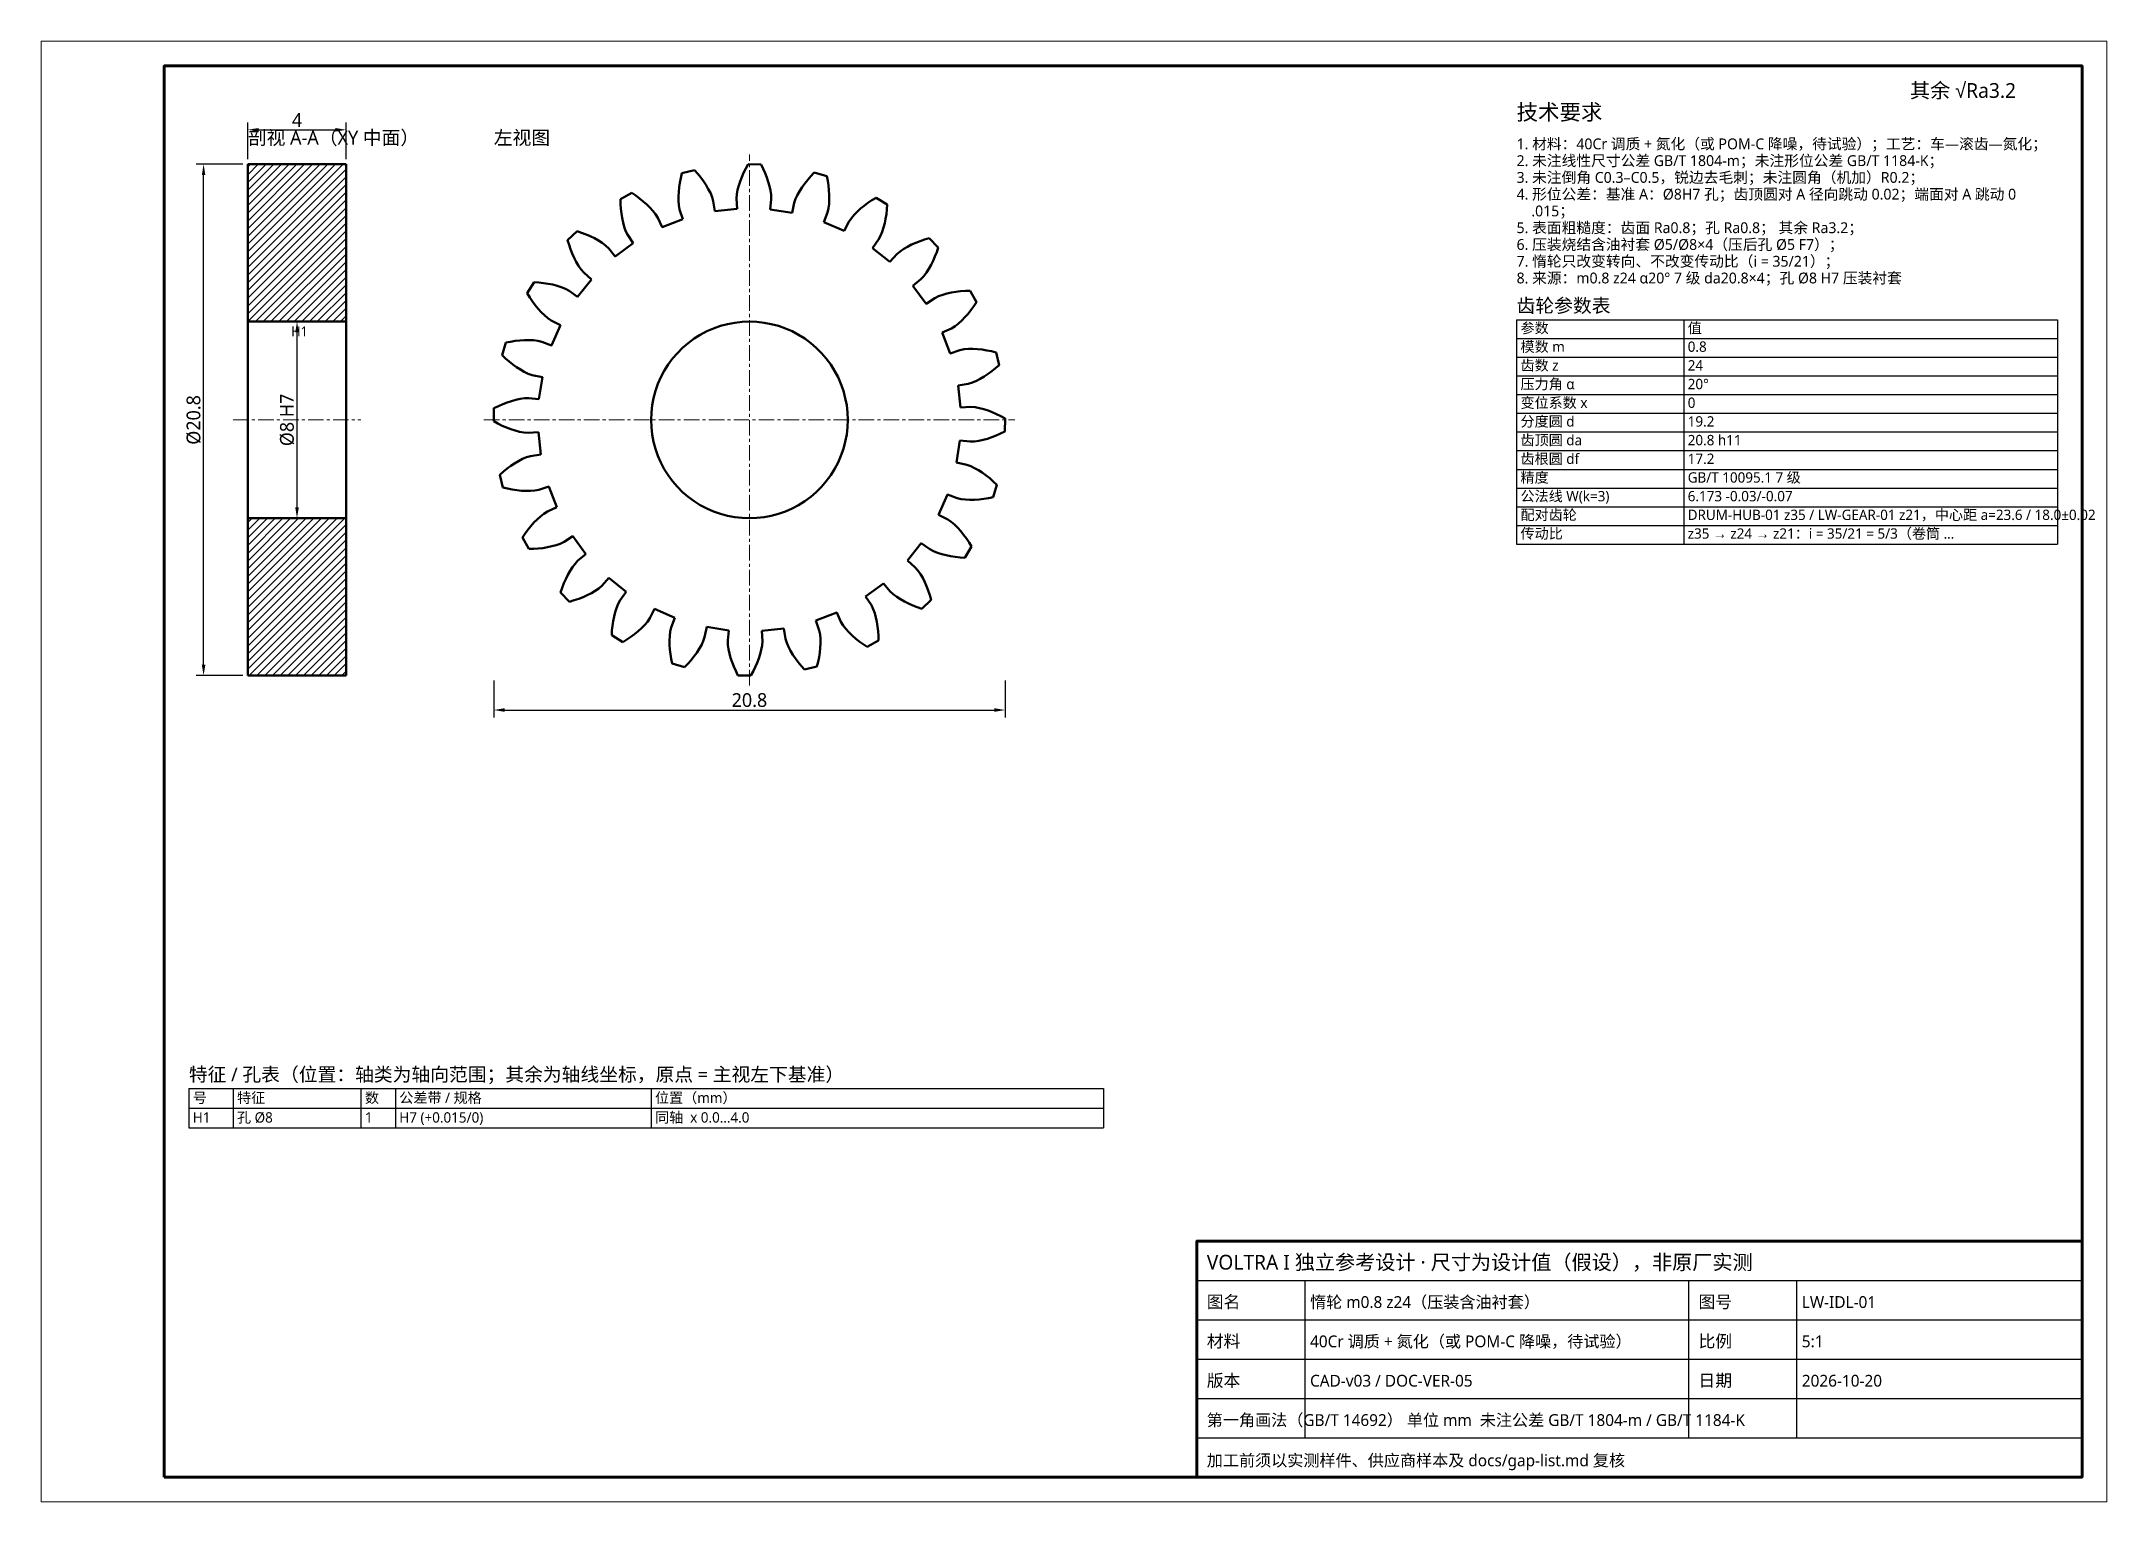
# Model space of a CAD drawing. Header units: millimetres. Extents: x 0 to 420, y 0 to 297.
import ezdxf

# ---------------------------------------------------------------- set-up
doc = ezdxf.new("R2010")
doc.units = ezdxf.units.MM
doc.linetypes.add('CENTER', pattern=[5.08, 3.175, -0.635, 0.635, -0.635])
doc.linetypes.add('DASHED', pattern=[1.524, 1.27, -0.254])
for name, color, linetype, lineweight in [('CENTER', 1, 'CENTER', 18), ('DIM', 3, 'CONTINUOUS', 18), ('FRAME', 7, 'CONTINUOUS', 70), ('HATCH', 8, 'CONTINUOUS', 13), ('HIDDEN', 8, 'DASHED', 25), ('TEXT', 7, 'CONTINUOUS', 25), ('VISIBLE', 7, 'CONTINUOUS', 50)]:
    doc.layers.add(name, color=color, linetype=linetype, lineweight=lineweight)
doc.styles.add('CJK', font='NotoSansCJK-Regular.ttc')
doc.dimstyles.new('GB', dxfattribs={"dimtxt": 2.8, "dimasz": 2.2, "dimexe": 1.5, "dimexo": 1, "dimgap": 0.6, "dimtad": 1, "dimlfac": 100, "dimzin": 12, "dimdsep": 46, "dimtxsty": 'CJK', "dimcen": 2.5, "dimazin": 3, "dimtfac": 0.5, "dimtmove": 2, "dimatfit": 3})

msp = doc.modelspace()

# ---------------------------------------------------------------- texts
at = {"layer": 'DIM', "style": 'CJK'}
msp.add_text('H1', height=2, dxfattribs=at).set_placement((50.8, 237.00079))
at = {"layer": 'TEXT', "style": 'CJK'}
for s, height, p in [('其余 √Ra3.2', 3, (380, 285.5)), ('技术要求', 3.2, (300, 281)), ('剖视 A-A（XY 中面）', 2.8, (42, 276)), ('左视图', 2.8, (92, 276)), ('1. 材料：40Cr 调质 + 氮化（或 POM-C 降噪，待试验）；工艺：车—滚齿—氮化；', 2.2, (300, 275.04)), ('2. 未注线性尺寸公差 GB/T 1804-m；未注形位公差 GB/T 1184-K；', 2.2, (300, 271.63)), ('3. 未注倒角 C0.3–C0.5，锐边去毛刺；未注圆角（机加）R0.2；', 2.2, (300, 268.22)), ('4. 形位公差：基准 A：Ø8H7 孔；齿顶圆对 A 径向跳动 0.02；端面对 A 跳动 0', 2.2, (300, 264.81)), ('5. 表面粗糙度：齿面 Ra0.8；孔 Ra0.8； 其余 Ra3.2；', 2.2, (300, 257.99)), ('\u3000.015；', 2.2, (300, 261.4)), ('6. 压装烧结含油衬套 Ø5/Ø8×4（压后孔 Ø5 F7）；', 2.2, (300, 254.58)), ('7. 惰轮只改变转向、不改变传动比（i = 35/21）；', 2.2, (300, 251.17)), ('8. 来源：m0.8 z24 α20° 7 级 da20.8×4；孔 Ø8 H7 压装衬套', 2.2, (300, 247.76)), ('齿轮参数表', 2.8, (300, 241.85)), ('参数', 2.1, (300.8, 237.65)), ('值', 2.1, (334.8, 237.65)), ('模数 m', 2.1, (300.8, 233.85)), ('0.8', 2.1, (334.8, 233.85)), ('齿数 z', 2.1, (300.8, 230.05)), ('24', 2.1, (334.8, 230.05)), ('压力角 α', 2.1, (300.8, 226.25)), ('20°', 2.1, (334.8, 226.25)), ('变位系数 x', 2.1, (300.8, 222.45)), ('0', 2.1, (334.8, 222.45)), ('分度圆 d', 2.1, (300.8, 218.65)), ('19.2', 2.1, (334.8, 218.65)), ('齿顶圆 da', 2.1, (300.8, 214.85)), ('20.8 h11', 2.1, (334.8, 214.85)), ('齿根圆 df', 2.1, (300.8, 211.05)), ('17.2', 2.1, (334.8, 211.05)), ('精度', 2.1, (300.8, 207.25)), ('公法线 W(k=3)', 2.1, (300.8, 203.45)), ('GB/T 10095.1 7 级', 2.1, (334.8, 207.25)), ('配对齿轮', 2.1, (300.8, 199.65)), ('6.173 -0.03/-0.07', 2.1, (334.8, 203.45)), ('DRUM-HUB-01 z35 / LW-GEAR-01 z21，中心距 a=23.6 / 18.0±0.02', 2.1, (334.8, 199.65)), ('传动比', 2.1, (300.8, 195.85)), ('z35 → z24 → z21：i = 35/21 = 5/3（卷筒 …', 2.1, (334.8, 195.85)), ('特征 / 孔表（位置：轴类为轴向范围；其余为轴线坐标，原点 = 主视左下基准）', 2.8, (30, 85.5)), ('号', 2.1, (30.8, 81.1)), ('特征', 2.1, (39.8, 81.1)), ('数', 2.1, (65.8, 81.1)), ('公差带 / 规格', 2.1, (72.8, 81.1)), ('位置（mm）', 2.1, (124.8, 81.1)), ('H1', 2.1, (30.8, 77.1)), ('孔 Ø8', 2.1, (39.8, 77.1)), ('1', 2.1, (65.8, 77.1)), ('H7 (+0.015/0)', 2.1, (72.8, 77.1)), ('同轴  x 0.0…4.0', 2.1, (124.8, 77.1)), ('VOLTRA I 独立参考设计 · 尺寸为设计值（假设），非原厂实测', 3, (237, 47.2)), ('图名', 2.5, (237, 39.4)), ('惰轮 m0.8 z24（压装含油衬套）', 2.4, (258, 39.4)), ('图号', 2.5, (337, 39.4)), ('LW-IDL-01', 2.4, (358, 39.4)), ('材料', 2.5, (237, 31.4)), ('40Cr 调质 + 氮化（或 POM-C 降噪，待试验）', 2.4, (258, 31.4)), ('比例', 2.5, (337, 31.4)), ('5:1', 2.4, (358, 31.4)), ('版本', 2.5, (237, 23.4)), ('CAD-v03 / DOC-VER-05', 2.4, (258, 23.4)), ('日期', 2.5, (337, 23.4)), ('2026-10-20', 2.4, (358, 23.4)), ('第一角画法（GB/T 14692） 单位 mm  未注公差 GB/T 1804-m / GB/T 1184-K', 2.4, (237, 15.4)), ('加工前须以实测样件、供应商样本及 docs/gap-list.md 复核', 2.4, (237, 7.2))]:
    msp.add_text(s, height=height, dxfattribs=at).set_placement(p)

# ---------------------------------------------------------------- dimensions: what is measured, and where the dimension line sits
at = {"layer": 'DIM'}
for base, p1, p2, text in [((42, 279), (42, 272), (62, 272), '4'), ((92, 161.00158), (92, 168.00158), (195.99842, 168.00158), '20.8')]:
    msp.add_linear_dim(base=base, p1=p1, p2=p2, text=text, dimstyle='GB', dxfattribs=at).render()
for base, p1, p2, text in [((33, 168.00729), (42, 168.00729), (42, 272), 'Ø20.8'), ((52, 200.00079), (52, 200.00079), (52, 240.00079), 'Ø8 H7')]:
    msp.add_linear_dim(base=base, p1=p1, p2=p2, angle=90, text=text, dimstyle='GB', dxfattribs=at).render()

# ---------------------------------------------------------------- hatches: boundary and pattern name
at = {"layer": 'HATCH'}
h = msp.add_hatch(dxfattribs=at)
h.set_pattern_fill('ANSI31', scale=0.35)
h.paths.add_polyline_path([(42, 271.99429), (42, 270.46507), (42, 268.93585), (42, 267.40663), (42, 265.87741), (42, 264.34819), (42, 262.81897), (42, 261.28975), (42, 259.76053), (42, 258.23131), (42, 256.70208), (42, 255.17286), (42, 253.64364), (42, 252.11442), (42, 250.5852), (42, 249.05598), (42, 247.52676), (42, 245.99754), (42, 244.46832), (42, 242.9391), (42, 241.40988), (42.12013, 240.00079), (43.64935, 240.00079), (45.17857, 240.00079), (46.70779, 240.00079), (48.23701, 240.00079), (49.76623, 240.00079), (51.29546, 240.00079), (52.82468, 240.00079), (54.3539, 240.00079), (55.88312, 240.00079), (57.41234, 240.00079), (58.94156, 240.00079), (60.47078, 240.00079), (62, 240.00079), (62, 241.53001), (62, 243.05923), (62, 244.58845), (62, 246.11767), (62, 247.64689), (62, 249.17611), (62, 250.70533), (62, 252.23455), (62, 253.76377), (62, 255.293), (62, 256.82222), (62, 258.35144), (62, 259.88066), (62, 261.40988), (62, 262.9391), (62, 264.46832), (62, 265.99754), (62, 267.52676), (62, 269.05598), (62, 270.5852), (61.87987, 271.99429), (60.35065, 271.99429), (58.82143, 271.99429), (57.29221, 271.99429), (55.76299, 271.99429), (54.23377, 271.99429), (52.70454, 271.99429), (51.17532, 271.99429), (49.6461, 271.99429), (48.11688, 271.99429), (46.58766, 271.99429), (45.05844, 271.99429), (43.52922, 271.99429), (42, 271.99429)])
h = msp.add_hatch(dxfattribs=at)
h.set_pattern_fill('ANSI31', scale=0.35)
h.paths.add_polyline_path([(62, 200.00079), (60.47078, 200.00079), (58.94156, 200.00079), (57.41234, 200.00079), (55.88312, 200.00079), (54.3539, 200.00079), (52.82468, 200.00079), (51.29546, 200.00079), (49.76623, 200.00079), (48.23701, 200.00079), (46.70779, 200.00079), (45.17857, 200.00079), (43.64935, 200.00079), (42.12013, 200.00079), (42, 198.5917), (42, 197.06248), (42, 195.53326), (42, 194.00404), (42, 192.47482), (42, 190.9456), (42, 189.41638), (42, 187.88716), (42, 186.35793), (42, 184.82871), (42, 183.29949), (42, 181.77027), (42, 180.24105), (42, 178.71183), (42, 177.18261), (42, 175.65339), (42, 174.12417), (42, 172.59495), (42, 171.06573), (42, 169.53651), (42, 168.00729), (43.52922, 168.00729), (45.05844, 168.00729), (46.58766, 168.00729), (48.11688, 168.00729), (49.6461, 168.00729), (51.17532, 168.00729), (52.70454, 168.00729), (54.23377, 168.00729), (55.76299, 168.00729), (57.29221, 168.00729), (58.82143, 168.00729), (60.35065, 168.00729), (61.87987, 168.00729), (62, 169.41638), (62, 170.9456), (62, 172.47482), (62, 174.00404), (62, 175.53326), (62, 177.06248), (62, 178.5917), (62, 180.12092), (62, 181.65014), (62, 183.17936), (62, 184.70858), (62, 186.2378), (62, 187.76702), (62, 189.29624), (62, 190.82546), (62, 192.35469), (62, 193.88391), (62, 195.41313), (62, 196.94235), (62, 198.47157), (62, 200.00079)])

# ---------------------------------------------------------------- linework, layer by layer
at = {"layer": 'CENTER'}
for p, q in [((143.99921, 166.00158), (143.99921, 274)), ((39, 220.00079), (65, 220.00079)), ((90, 220.00079), (197.99842, 220.00079))]:
    msp.add_line(p, q, dxfattribs=at)
at = {"layer": 'FRAME', "lineweight": 18}
msp.add_lwpolyline([(0, 0), (420, 0), (420, 297), (0, 297)], close=True, dxfattribs=at)
at = {"layer": 'FRAME'}
for points in [[(25, 5), (415, 5), (415, 292), (25, 292)], [(235, 5), (415, 5), (415, 53), (235, 53)]]:
    msp.add_lwpolyline(points, close=True, dxfattribs=at)
at = {"layer": 'HIDDEN'}
for points in [[(129.84942, 268.24487), (130.03566, 269.19561)], [(130.03566, 269.19561), (130.26416, 270.15404)], [(130.26416, 270.15404), (132.83241, 270.78762)], [(132.83241, 270.78762), (133.48044, 270.04543)], [(133.48044, 270.04543), (134.0875, 269.2904)], [(134.0875, 269.2904), (134.65153, 268.52306)], [(142.10268, 268.51636), (142.43676, 269.39055)], [(142.43676, 269.39055), (142.81805, 270.26322)], [(142.81805, 270.26322), (143.24402, 271.13337)], [(143.24402, 271.13337), (143.71278, 272)], [(143.71278, 272), (146.35751, 271.94728)], [(146.35751, 271.94728), (146.79137, 271.06266)], [(146.79137, 271.06266), (147.18232, 270.17623)], [(147.18232, 270.17623), (147.52853, 269.28906)], [(147.52853, 269.28906), (147.82752, 268.40225)], [(155.27301, 268.11202), (155.86717, 268.85628)], [(155.86717, 268.85628), (156.50384, 269.58653)], [(156.50384, 269.58653), (157.18093, 270.3023)], [(157.18093, 270.3023), (159.72189, 269.56688)], [(159.72189, 269.56688), (159.91201, 268.60011)], [(117.75155, 264.89021), (120.06831, 266.16692)], [(117.7789, 263.9053), (117.75155, 264.89021)], [(120.06831, 266.16692), (120.88635, 265.61774)], [(120.88635, 265.61774), (121.66814, 265.04555)], [(121.66814, 265.04555), (122.41156, 264.45034)], [(129.56328, 265.45422), (129.61055, 266.37237)], [(129.57031, 264.55139), (129.56328, 265.45422)], [(129.61055, 266.37237), (129.70699, 267.30324)], [(129.70699, 267.30324), (129.84942, 268.24487)], [(134.65153, 268.52306), (135.16985, 267.74385)], [(135.16985, 267.74385), (135.63871, 266.95302)], [(135.63871, 266.95302), (136.05239, 266.15051)], [(136.05239, 266.15051), (136.40059, 265.33548)], [(136.40059, 265.33548), (136.65291, 264.50377)], [(141.3692, 265.02929), (141.43226, 265.89615)], [(141.49196, 262.92763), (141.3692, 265.02929)], [(141.43226, 265.89615), (141.59251, 266.76784)], [(141.59251, 266.76784), (141.81939, 267.64172)], [(141.81939, 267.64172), (142.10268, 268.51636)], [(147.82752, 268.40225), (148.07572, 267.51702)], [(148.07572, 267.51702), (148.2676, 266.63479)], [(148.42145, 264.88873), (148.21505, 262.79362)], [(148.2676, 266.63479), (148.39299, 265.75741)], [(148.39299, 265.75741), (148.42145, 264.88873)], [(153.11305, 264.17568), (153.39832, 264.99668)], [(153.39832, 264.99668), (153.77872, 265.79719)], [(153.77872, 265.79719), (154.22405, 266.58258)], [(154.22405, 266.58258), (154.72405, 267.35409)], [(154.72405, 267.35409), (155.27301, 268.11202)], [(159.91201, 268.60011), (160.06022, 267.6427)], [(160.06022, 267.6427), (160.16502, 266.69615)], [(160.16502, 266.69615), (160.22429, 265.76217)], [(160.23493, 264.84287), (160.19193, 263.94103)], [(160.22429, 265.76217), (160.23493, 264.84287)], [(168.10751, 264.11991), (168.91148, 264.6605)], [(168.91148, 264.6605), (169.75076, 265.17664)], [(169.75076, 265.17664), (172.0148, 263.80863)], [(117.84508, 262.93875), (117.7789, 263.9053)], [(117.95121, 261.99235), (117.84508, 262.93875)], [(118.09898, 261.06824), (117.95121, 261.99235)], [(118.29096, 260.16914), (118.09898, 261.06824)], [(122.41156, 264.45034), (123.11389, 263.83184)], [(123.11389, 263.83184), (123.77146, 263.18931)], [(123.77146, 263.18931), (124.37875, 262.52121)], [(124.37875, 262.52121), (124.92603, 261.82407)], [(124.92603, 261.82407), (125.38501, 261.086)], [(125.38501, 261.086), (126.25382, 259.16839)], [(126.25382, 259.16839), (130.46711, 260.81601)], [(129.64113, 263.66793), (129.57031, 264.55139)], [(129.80458, 262.81429), (129.64113, 263.66793)], [(130.46711, 260.81601), (129.80458, 262.81429)], [(136.65291, 264.50377), (136.9958, 262.42663)], [(136.9958, 262.42663), (141.49196, 262.92763)], [(148.21505, 262.79362), (152.68767, 262.11386)], [(152.68767, 262.11386), (153.11305, 264.17568)], [(159.88862, 262.21465), (159.147, 260.24435)], [(160.08596, 263.06109), (159.88862, 262.21465)], [(160.19193, 263.94103), (160.08596, 263.06109)], [(164.23581, 260.31162), (164.72385, 261.03081)], [(164.72385, 261.03081), (165.29847, 261.70559)], [(165.29847, 261.70559), (165.9319, 262.34896)], [(165.9319, 262.34896), (166.61455, 262.96477)], [(166.61455, 262.96477), (167.34097, 263.5548)], [(167.34097, 263.5548), (168.10751, 264.11991)], [(171.69983, 260.92102), (171.51535, 260.00353)], [(171.84359, 261.86244), (171.69983, 260.92102)], [(171.94822, 262.82559), (171.84359, 261.86244)], [(172.0148, 263.80863), (171.94822, 262.82559)], [(107.02768, 256.56725), (108.93506, 258.40008)], [(107.30902, 255.62298), (107.02768, 256.56725)], [(108.93506, 258.40008), (109.86737, 258.08134)], [(109.86737, 258.08134), (110.77061, 257.73098)], [(110.77061, 257.73098), (111.64275, 257.34846)], [(111.64275, 257.34846), (112.48123, 256.93281)], [(112.48123, 256.93281), (113.28269, 256.48237)], [(113.28269, 256.48237), (114.0422, 255.99421)], [(118.53142, 259.29889), (118.29096, 260.16914)], [(118.82849, 258.46386), (118.53142, 259.29889)], [(119.20731, 257.68161), (118.82849, 258.46386)], [(120.36444, 255.9229), (119.20731, 257.68161)], [(159.147, 260.24435), (163.29129, 258.43015)], [(163.29129, 258.43015), (164.23581, 260.31162)], [(170.27295, 256.66376), (169.04665, 254.95255)], [(170.68264, 257.43029), (170.27295, 256.66376)], [(171.01275, 258.25282), (170.68264, 257.43029)], [(171.28769, 259.1128), (171.01275, 258.25282)], [(171.51535, 260.00353), (171.28769, 259.1128)], [(177.81823, 256.02944), (178.70491, 256.3769)], [(178.70491, 256.3769), (179.6214, 256.69098)], [(179.6214, 256.69098), (180.56567, 256.97232)], [(180.56567, 256.97232), (182.3985, 255.06494)], [(107.6231, 254.70649), (107.30902, 255.62298)], [(107.97056, 253.8198), (107.6231, 254.70649)], [(108.35247, 252.96542), (107.97056, 253.8198)], [(108.77062, 252.14665), (108.35247, 252.96542)], [(109.22812, 251.36829), (108.77062, 252.14665)], [(114.0422, 255.99421), (114.75127, 255.46247)], [(114.75127, 255.46247), (115.38564, 254.86835)], [(115.38564, 254.86835), (116.72115, 253.24094)], [(116.72115, 253.24094), (120.36444, 255.9229)], [(169.04665, 254.95255), (172.58017, 252.12755)], [(172.58017, 252.12755), (173.97948, 253.70045)], [(173.97948, 253.70045), (174.63702, 254.26882)], [(174.63702, 254.26882), (175.36671, 254.77188)], [(175.36671, 254.77188), (176.14507, 255.22938)], [(176.14507, 255.22938), (176.96384, 255.64753)], [(176.96384, 255.64753), (177.81823, 256.02944)], [(181.34689, 252.35725), (180.93123, 251.51877)], [(181.72941, 253.22939), (181.34689, 252.35725)], [(182.07976, 254.13263), (181.72941, 253.22939)], [(182.3985, 255.06494), (182.07976, 254.13263)], [(98.82336, 245.75234), (100.19137, 248.01638)], [(100.19137, 248.01638), (101.17441, 247.9498)], [(101.17441, 247.9498), (102.13756, 247.84516)], [(102.13756, 247.84516), (103.07898, 247.7014)], [(109.04745, 245.04823), (111.87245, 248.58175)], [(109.73118, 250.6386), (109.22812, 251.36829)], [(110.29955, 249.98105), (109.73118, 250.6386)], [(111.87245, 248.58175), (110.29955, 249.98105)], [(178.86677, 248.61436), (177.23936, 247.27885)], [(179.4609, 249.24873), (178.86677, 248.61436)], [(179.99264, 249.9578), (179.4609, 249.24873)], [(180.48079, 250.71731), (179.99264, 249.9578)], [(180.93123, 251.51877), (180.48079, 250.71731)], [(99.3395, 244.91306), (98.82336, 245.75234)], [(99.88009, 244.10909), (99.3395, 244.91306)], [(100.4452, 243.34255), (99.88009, 244.10909)], [(103.07898, 247.7014), (103.99647, 247.51693)], [(103.99647, 247.51693), (104.8872, 247.28927)], [(104.8872, 247.28927), (105.74718, 247.01432)], [(105.74718, 247.01432), (106.56971, 246.68422)], [(106.56971, 246.68422), (107.33624, 246.27453)], [(107.33624, 246.27453), (109.04745, 245.04823)], [(177.23936, 247.27885), (179.92132, 243.63556)], [(179.92132, 243.63556), (181.68004, 244.79269)], [(181.68004, 244.79269), (182.46228, 245.17151)], [(182.46228, 245.17151), (183.29731, 245.46858)], [(183.29731, 245.46858), (184.16756, 245.70904)], [(184.16756, 245.70904), (185.06666, 245.90102)], [(185.06666, 245.90102), (185.99077, 246.04879)], [(185.99077, 246.04879), (186.93718, 246.15492)], [(186.93718, 246.15492), (187.90373, 246.2211)], [(187.90373, 246.2211), (188.88863, 246.24845)], [(188.88863, 246.24845), (190.16534, 243.93169)], [(190.16534, 243.93169), (189.61617, 243.11365)], [(101.03523, 242.61612), (100.4452, 243.34255)], [(101.65104, 241.93348), (101.03523, 242.61612)], [(102.29441, 241.30005), (101.65104, 241.93348)], [(102.96919, 240.72542), (102.29441, 241.30005)], [(103.68838, 240.23739), (102.96919, 240.72542)], [(105.56985, 239.29286), (103.68838, 240.23739)], [(139.54879, 239.49935), (138.10411, 239.11224)], [(141.01837, 239.77741), (139.54879, 239.49935)], [(142.50461, 239.94486), (141.01837, 239.77741)], [(143.99921, 240.00079), (142.50461, 239.94486)], [(145.49381, 239.94486), (143.99921, 240.00079)], [(146.98006, 239.77741), (145.49381, 239.94486)], [(148.44963, 239.49935), (146.98006, 239.77741)], [(149.89431, 239.11224), (148.44963, 239.49935)], [(186.51964, 239.62125), (185.82249, 239.07397)], [(187.18773, 240.22854), (186.51964, 239.62125)], [(187.83026, 240.88611), (187.18773, 240.22854)], [(188.44876, 241.58844), (187.83026, 240.88611)], [(189.04398, 242.33186), (188.44876, 241.58844)], [(189.61617, 243.11365), (189.04398, 242.33186)], [(93.6977, 233.18251), (94.43312, 235.72347)], [(94.43312, 235.72347), (95.39989, 235.91359)], [(95.39989, 235.91359), (96.3573, 236.0618)], [(96.3573, 236.0618), (97.30385, 236.16659)], [(97.30385, 236.16659), (98.23783, 236.22587)], [(98.23783, 236.22587), (99.15713, 236.2365)], [(99.15713, 236.2365), (100.05897, 236.19351)], [(100.05897, 236.19351), (100.93891, 236.08754)], [(100.93891, 236.08754), (101.78535, 235.8902)], [(101.78535, 235.8902), (103.75565, 235.14857)], [(103.75565, 235.14857), (105.56985, 239.29286)], [(131.52942, 235.63742), (130.39576, 234.66183)], [(132.73281, 236.52556), (131.52942, 235.63742)], [(133.99921, 237.3213), (132.73281, 236.52556)], [(135.32154, 238.02017), (133.99921, 237.3213)], [(136.69239, 238.61826), (135.32154, 238.02017)], [(138.10411, 239.11224), (136.69239, 238.61826)], [(151.30603, 238.61826), (149.89431, 239.11224)], [(152.67689, 238.02017), (151.30603, 238.61826)], [(153.99921, 237.3213), (152.67689, 238.02017)], [(155.26561, 236.52556), (153.99921, 237.3213)], [(156.46901, 235.63742), (155.26561, 236.52556)], [(157.60267, 234.66183), (156.46901, 235.63742)], [(185.08443, 238.61499), (183.16681, 237.74618)], [(183.16681, 237.74618), (184.81443, 233.53289)], [(185.82249, 239.07397), (185.08443, 238.61499)], [(94.41347, 232.50541), (93.6977, 233.18251)], [(95.14372, 231.86875), (94.41347, 232.50541)], [(95.88798, 231.27459), (95.14372, 231.86875)], [(96.64591, 230.72563), (95.88798, 231.27459)], [(127.47444, 231.26719), (126.6787, 230.00079)], [(128.36258, 232.47058), (127.47444, 231.26719)], [(129.33817, 233.60424), (128.36258, 232.47058)], [(130.39576, 234.66183), (129.33817, 233.60424)], [(158.66025, 233.60424), (157.60267, 234.66183)], [(159.63584, 232.47058), (158.66025, 233.60424)], [(160.52399, 231.26719), (159.63584, 232.47058)], [(161.31972, 230.00079), (160.52399, 231.26719)], [(184.81443, 233.53289), (186.81271, 234.19542)], [(186.81271, 234.19542), (187.66635, 234.35887)], [(187.66635, 234.35887), (188.54981, 234.42969)], [(188.54981, 234.42969), (189.45264, 234.43672)], [(189.45264, 234.43672), (190.37079, 234.38945)], [(190.37079, 234.38945), (191.30166, 234.29301)], [(191.30166, 234.29301), (192.24329, 234.15058)], [(192.24329, 234.15058), (193.19403, 233.96434)], [(193.19403, 233.96434), (194.15246, 233.73584)], [(194.78605, 231.16759), (194.04386, 230.51956)], [(194.15246, 233.73584), (194.78605, 231.16759)], [(97.41742, 230.22562), (96.64591, 230.72563)], [(98.20281, 229.7803), (97.41742, 230.22562)], [(99.00332, 229.3999), (98.20281, 229.7803)], [(99.82432, 229.11463), (99.00332, 229.3999)], [(101.88614, 228.68925), (99.82432, 229.11463)], [(101.20638, 224.21663), (101.88614, 228.68925)], [(125.38174, 227.30761), (124.88776, 225.89589)], [(125.97983, 228.67846), (125.38174, 227.30761)], [(126.6787, 230.00079), (125.97983, 228.67846)], [(162.01859, 228.67846), (161.31972, 230.00079)], [(162.61669, 227.30761), (162.01859, 228.67846)], [(163.11067, 225.89589), (162.61669, 227.30761)], [(188.50219, 227.34709), (186.42505, 227.0042)], [(186.42505, 227.0042), (186.92605, 222.50804)], [(189.3339, 227.59941), (188.50219, 227.34709)], [(190.14894, 227.94761), (189.3339, 227.59941)], [(190.95145, 228.36129), (190.14894, 227.94761)], [(191.74227, 228.83015), (190.95145, 228.36129)], [(192.52148, 229.34847), (191.74227, 228.83015)], [(193.28882, 229.9125), (192.52148, 229.34847)], [(194.04386, 230.51956), (193.28882, 229.9125)], [(92.05272, 222.35908), (92.93734, 222.79294)], [(92.93734, 222.79294), (93.82377, 223.1839)], [(93.82377, 223.1839), (94.71094, 223.53011)], [(94.71094, 223.53011), (95.59775, 223.82909)], [(95.59775, 223.82909), (96.48298, 224.0773)], [(96.48298, 224.0773), (97.36521, 224.26918)], [(97.36521, 224.26918), (98.24259, 224.39457)], [(98.24259, 224.39457), (99.11127, 224.42303)], [(99.11127, 224.42303), (101.20638, 224.21663)], [(124.22259, 222.98163), (124.05514, 221.49539)], [(124.50065, 224.45121), (124.22259, 222.98163)], [(124.88776, 225.89589), (124.50065, 224.45121)], [(163.49777, 224.45121), (163.11067, 225.89589)], [(163.77583, 222.98163), (163.49777, 224.45121)], [(163.94329, 221.49539), (163.77583, 222.98163)], [(186.92605, 222.50804), (189.02772, 222.6308)], [(189.02772, 222.6308), (189.89457, 222.56774)], [(92, 219.71436), (92.05272, 222.35908)], [(92.86663, 219.2456), (92, 219.71436)], [(93.73678, 218.81963), (92.86663, 219.2456)], [(94.60945, 218.43834), (93.73678, 218.81963)], [(95.48364, 218.10425), (94.60945, 218.43834)], [(124.05514, 221.49539), (123.99921, 220.00079)], [(123.99921, 220.00079), (124.05514, 218.50619)], [(124.05514, 218.50619), (124.22259, 217.01994)], [(163.77583, 217.01994), (163.94329, 218.50619)], [(163.99921, 220.00079), (163.94329, 221.49539)], [(163.94329, 218.50619), (163.99921, 220.00079)], [(189.89457, 222.56774), (190.76626, 222.40749)], [(190.76626, 222.40749), (191.64015, 222.18061)], [(191.64015, 222.18061), (192.51478, 221.89732)], [(192.51478, 221.89732), (193.38897, 221.56324)], [(193.38897, 221.56324), (194.26165, 221.18195)], [(194.26165, 221.18195), (195.13179, 220.75598)], [(195.13179, 220.75598), (195.99842, 220.28722)], [(195.99842, 220.28722), (195.94571, 217.64249)], [(96.35828, 217.82097), (95.48364, 218.10425)], [(97.23216, 217.59409), (96.35828, 217.82097)], [(98.10385, 217.43384), (97.23216, 217.59409)], [(98.97071, 217.37078), (98.10385, 217.43384)], [(101.07237, 217.49353), (98.97071, 217.37078)], [(101.57337, 212.99737), (101.07237, 217.49353)], [(124.22259, 217.01994), (124.50065, 215.55037)], [(124.50065, 215.55037), (124.88776, 214.10569)], [(163.11067, 214.10569), (163.49777, 215.55037)], [(163.49777, 215.55037), (163.77583, 217.01994)], [(186.79205, 215.78495), (186.11228, 211.31233)], [(188.88715, 215.57855), (186.79205, 215.78495)], [(189.75583, 215.60701), (188.88715, 215.57855)], [(190.63321, 215.7324), (189.75583, 215.60701)], [(191.51544, 215.92428), (190.63321, 215.7324)], [(192.40067, 216.17248), (191.51544, 215.92428)], [(193.28748, 216.47147), (192.40067, 216.17248)], [(194.17466, 216.81768), (193.28748, 216.47147)], [(195.06108, 217.20863), (194.17466, 216.81768)], [(195.94571, 217.64249), (195.06108, 217.20863)], [(93.95457, 209.48202), (94.7096, 210.08907)], [(94.7096, 210.08907), (95.47694, 210.65311)], [(95.47694, 210.65311), (96.25615, 211.17143)], [(96.25615, 211.17143), (97.04698, 211.64029)], [(97.04698, 211.64029), (97.84949, 212.05397)], [(97.84949, 212.05397), (98.66452, 212.40217)], [(98.66452, 212.40217), (99.49623, 212.65449)], [(99.49623, 212.65449), (101.57337, 212.99737)], [(124.88776, 214.10569), (125.38174, 212.69397)], [(125.38174, 212.69397), (125.97983, 211.32311)], [(125.97983, 211.32311), (126.6787, 210.00079)], [(126.6787, 210.00079), (127.47444, 208.73439)], [(160.52399, 208.73439), (161.31972, 210.00079)], [(161.31972, 210.00079), (162.01859, 211.32311)], [(162.01859, 211.32311), (162.61669, 212.69397)], [(162.61669, 212.69397), (163.11067, 214.10569)], [(186.11228, 211.31233), (188.1741, 210.88695)], [(188.1741, 210.88695), (188.9951, 210.60168)], [(188.9951, 210.60168), (189.79561, 210.22128)], [(189.79561, 210.22128), (190.581, 209.77595)], [(93.21238, 208.83399), (93.95457, 209.48202)], [(93.84596, 206.26573), (93.21238, 208.83399)], [(94.80439, 206.03724), (93.84596, 206.26573)], [(95.75513, 205.851), (94.80439, 206.03724)], [(96.69676, 205.70857), (95.75513, 205.851)], [(101.18571, 205.80616), (100.33207, 205.64271)], [(103.18399, 206.46868), (101.18571, 205.80616)], [(104.83161, 202.25539), (103.18399, 206.46868)], [(127.47444, 208.73439), (128.36258, 207.53099)], [(128.36258, 207.53099), (129.33817, 206.39733)], [(129.33817, 206.39733), (130.39576, 205.33975)], [(157.60267, 205.33975), (158.66025, 206.39733)], [(158.66025, 206.39733), (159.63584, 207.53099)], [(159.63584, 207.53099), (160.52399, 208.73439)], [(190.581, 209.77595), (191.35251, 209.27595)], [(191.35251, 209.27595), (192.11045, 208.72699)], [(192.11045, 208.72699), (192.8547, 208.13283)], [(192.8547, 208.13283), (193.58495, 207.49616)], [(194.30073, 206.81907), (193.5653, 204.27811)], [(193.58495, 207.49616), (194.30073, 206.81907)], [(97.62763, 205.61212), (96.69676, 205.70857)], [(98.54578, 205.56486), (97.62763, 205.61212)], [(99.44861, 205.57189), (98.54578, 205.56486)], [(100.33207, 205.64271), (99.44861, 205.57189)], [(102.914, 201.38659), (104.83161, 202.25539)], [(130.39576, 205.33975), (131.52942, 204.36416)], [(131.52942, 204.36416), (132.73281, 203.47601)], [(132.73281, 203.47601), (133.99921, 202.68028)], [(133.99921, 202.68028), (135.32154, 201.98141)], [(135.32154, 201.98141), (136.69239, 201.38331)], [(151.30603, 201.38331), (152.67689, 201.98141)], [(152.67689, 201.98141), (153.99921, 202.68028)], [(153.99921, 202.68028), (155.26561, 203.47601)], [(155.26561, 203.47601), (156.46901, 204.36416)], [(156.46901, 204.36416), (157.60267, 205.33975)], [(184.24278, 204.853), (182.42857, 200.70871)], [(186.21307, 204.11138), (184.24278, 204.853)], [(187.05952, 203.91404), (186.21307, 204.11138)], [(187.93945, 203.80807), (187.05952, 203.91404)], [(188.84129, 203.76507), (187.93945, 203.80807)], [(189.76059, 203.77571), (188.84129, 203.76507)], [(190.69457, 203.83498), (189.76059, 203.77571)], [(191.64112, 203.93978), (190.69457, 203.83498)], [(192.59853, 204.08799), (191.64112, 203.93978)], [(193.5653, 204.27811), (192.59853, 204.08799)], [(98.38226, 196.88793), (98.95445, 197.66972)], [(98.95445, 197.66972), (99.54966, 198.41313)], [(99.54966, 198.41313), (100.16816, 199.11547)], [(100.16816, 199.11547), (100.81069, 199.77304)], [(100.81069, 199.77304), (101.47879, 200.38032)], [(101.47879, 200.38032), (102.17593, 200.9276)], [(102.17593, 200.9276), (102.914, 201.38659)], [(136.69239, 201.38331), (138.10411, 200.88933)], [(138.10411, 200.88933), (139.54879, 200.50223)], [(139.54879, 200.50223), (141.01837, 200.22417)], [(141.01837, 200.22417), (142.50461, 200.05671)], [(142.50461, 200.05671), (143.99921, 200.00079)], [(143.99921, 200.00079), (145.49381, 200.05671)], [(145.49381, 200.05671), (146.98006, 200.22417)], [(146.98006, 200.22417), (148.44963, 200.50223)], [(148.44963, 200.50223), (149.89431, 200.88933)], [(149.89431, 200.88933), (151.30603, 201.38331)], [(182.42857, 200.70871), (184.31004, 199.76419)], [(184.31004, 199.76419), (185.02924, 199.27615)], [(185.02924, 199.27615), (185.70402, 198.70153)], [(185.70402, 198.70153), (186.34738, 198.0681)], [(186.34738, 198.0681), (186.96319, 197.38545)], [(97.83308, 196.06988), (98.38226, 196.88793)], [(99.10979, 193.75313), (97.83308, 196.06988)], [(100.0947, 193.78048), (99.10979, 193.75313)], [(101.06125, 193.84666), (100.0947, 193.78048)], [(102.00765, 193.95279), (101.06125, 193.84666)], [(102.93176, 194.10056), (102.00765, 193.95279)], [(103.83086, 194.29254), (102.93176, 194.10056)], [(104.70111, 194.533), (103.83086, 194.29254)], [(105.53614, 194.83006), (104.70111, 194.533)], [(106.31839, 195.20888), (105.53614, 194.83006)], [(108.0771, 196.36602), (106.31839, 195.20888)], [(110.75906, 192.72273), (108.0771, 196.36602)], [(178.95098, 194.95335), (176.12597, 191.41983)], [(180.66219, 193.72705), (178.95098, 194.95335)], [(181.42872, 193.31736), (180.66219, 193.72705)], [(182.25124, 192.98725), (181.42872, 193.31736)], [(186.96319, 197.38545), (187.55322, 196.65903)], [(187.55322, 196.65903), (188.11834, 195.89249)], [(189.17506, 194.24924), (187.80705, 191.9852)], [(188.11834, 195.89249), (188.65892, 195.08852)], [(188.65892, 195.08852), (189.17506, 194.24924)], [(107.06719, 188.48281), (107.51763, 189.28427)], [(107.51763, 189.28427), (108.00579, 190.04378)], [(108.00579, 190.04378), (108.53753, 190.75284)], [(108.53753, 190.75284), (109.13165, 191.38722)], [(109.13165, 191.38722), (110.75906, 192.72273)], [(176.12597, 191.41983), (177.69887, 190.02052)], [(177.69887, 190.02052), (178.26724, 189.36298)], [(178.26724, 189.36298), (178.7703, 188.63329)], [(183.11122, 192.71231), (182.25124, 192.98725)], [(184.00195, 192.48465), (183.11122, 192.71231)], [(184.91944, 192.30017), (184.00195, 192.48465)], [(185.86087, 192.15641), (184.91944, 192.30017)], [(186.82401, 192.05178), (185.86087, 192.15641)], [(187.80705, 191.9852), (186.82401, 192.05178)], [(105.59992, 184.93664), (105.91866, 185.86894)], [(107.43275, 183.02926), (105.59992, 184.93664)], [(105.91866, 185.86894), (106.26902, 186.77219)], [(106.26902, 186.77219), (106.65154, 187.64433)], [(106.65154, 187.64433), (107.06719, 188.48281)], [(112.63171, 185.2297), (111.85335, 184.77219)], [(113.3614, 185.73276), (112.63171, 185.2297)], [(114.01895, 186.30113), (113.3614, 185.73276)], [(115.41825, 187.87403), (114.01895, 186.30113)], [(118.95177, 185.04902), (115.41825, 187.87403)], [(117.72547, 183.33781), (118.95177, 185.04902)], [(171.27727, 186.76064), (167.63398, 184.07868)], [(172.61278, 185.13323), (171.27727, 186.76064)], [(173.24716, 184.5391), (172.61278, 185.13323)], [(178.7703, 188.63329), (179.22781, 187.85493)], [(179.22781, 187.85493), (179.64595, 187.03616)], [(179.64595, 187.03616), (180.02786, 186.18177)], [(180.02786, 186.18177), (180.37533, 185.29509)], [(180.37533, 185.29509), (180.68941, 184.3786)], [(108.37702, 183.31059), (107.43275, 183.02926)], [(109.29351, 183.62467), (108.37702, 183.31059)], [(110.1802, 183.97214), (109.29351, 183.62467)], [(111.03458, 184.35405), (110.1802, 183.97214)], [(111.85335, 184.77219), (111.03458, 184.35405)], [(116.48307, 179.99805), (116.71073, 180.88878)], [(116.71073, 180.88878), (116.98568, 181.74876)], [(116.98568, 181.74876), (117.31578, 182.57128)], [(117.31578, 182.57128), (117.72547, 183.33781)], [(124.70714, 181.57143), (123.76261, 179.68996)], [(128.85143, 179.75722), (124.70714, 181.57143)], [(161.74461, 180.83319), (157.53132, 179.18557)], [(162.61341, 178.91557), (161.74461, 180.83319)], [(167.63398, 184.07868), (168.79112, 182.31996)], [(168.79112, 182.31996), (169.16994, 181.53772)], [(169.16994, 181.53772), (169.467, 180.70269)], [(169.467, 180.70269), (169.70746, 179.83244)], [(173.95622, 184.00736), (173.24716, 184.5391)], [(174.71573, 183.51921), (173.95622, 184.00736)], [(175.51719, 183.06877), (174.71573, 183.51921)], [(176.35567, 182.65311), (175.51719, 183.06877)], [(177.22781, 182.27059), (176.35567, 182.65311)], [(178.13106, 181.92024), (177.22781, 182.27059)], [(179.06336, 181.6015), (178.13106, 181.92024)], [(180.97074, 183.43433), (179.06336, 181.6015)], [(180.68941, 184.3786), (180.97074, 183.43433)], [(115.98362, 176.19295), (116.0502, 177.17599)], [(116.0502, 177.17599), (116.15484, 178.13913)], [(116.15484, 178.13913), (116.2986, 179.08056)], [(116.2986, 179.08056), (116.48307, 179.99805)], [(120.65745, 176.44678), (119.89091, 175.88166)], [(121.38388, 177.03681), (120.65745, 176.44678)], [(122.06652, 177.65262), (121.38388, 177.03681)], [(122.69995, 178.29598), (122.06652, 177.65262)], [(123.27458, 178.97076), (122.69995, 178.29598)], [(123.76261, 179.68996), (123.27458, 178.97076)], [(127.80649, 176.06055), (127.91246, 176.94048)], [(127.91246, 176.94048), (128.1098, 177.78693)], [(128.1098, 177.78693), (128.85143, 179.75722)], [(135.31075, 177.88772), (134.88537, 175.8259)], [(139.78337, 177.20795), (135.31075, 177.88772)], [(139.57697, 175.11285), (139.78337, 177.20795)], [(151.00263, 177.57495), (146.50647, 177.07395)], [(146.50647, 177.07395), (146.62922, 174.97228)], [(151.34551, 175.49781), (151.00263, 177.57495)], [(157.53132, 179.18557), (158.19384, 177.18729)], [(158.19384, 177.18729), (158.35729, 176.33365)], [(163.0724, 178.17751), (162.61341, 178.91557)], [(163.61968, 177.48036), (163.0724, 178.17751)], [(164.22696, 176.81227), (163.61968, 177.48036)], [(164.88453, 176.16974), (164.22696, 176.81227)], [(169.70746, 179.83244), (169.89944, 178.93334)], [(169.89944, 178.93334), (170.04721, 178.00923)], [(170.04721, 178.00923), (170.15334, 177.06282)], [(170.15334, 177.06282), (170.21952, 176.09627)], [(118.24766, 174.82494), (115.98362, 176.19295)], [(119.08694, 175.34108), (118.24766, 174.82494)], [(119.89091, 175.88166), (119.08694, 175.34108)], [(127.7635, 175.15871), (127.80649, 176.06055)], [(127.77413, 174.23941), (127.7635, 175.15871)], [(127.83341, 173.30543), (127.77413, 174.23941)], [(127.9382, 172.35888), (127.83341, 173.30543)], [(128.08641, 171.40147), (127.9382, 172.35888)], [(133.27437, 172.64749), (132.72541, 171.88955)], [(133.77438, 173.419), (133.27437, 172.64749)], [(134.2197, 174.20439), (133.77438, 173.419)], [(134.6001, 175.0049), (134.2197, 174.20439)], [(134.88537, 175.8259), (134.6001, 175.0049)], [(139.60543, 174.24417), (139.57697, 175.11285)], [(139.73082, 173.36679), (139.60543, 174.24417)], [(139.9227, 172.48456), (139.73082, 173.36679)], [(140.17091, 171.59933), (139.9227, 172.48456)], [(146.17903, 172.35985), (145.89575, 171.48522)], [(146.40591, 173.23374), (146.17903, 172.35985)], [(146.56616, 174.10543), (146.40591, 173.23374)], [(146.62922, 174.97228), (146.56616, 174.10543)], [(151.59783, 174.6661), (151.34551, 175.49781)], [(151.94603, 173.85106), (151.59783, 174.6661)], [(152.35971, 173.04855), (151.94603, 173.85106)], [(152.82857, 172.25773), (152.35971, 173.04855)], [(153.34689, 171.47852), (152.82857, 172.25773)], [(158.29143, 172.69834), (158.149, 171.75671)], [(158.38788, 173.62921), (158.29143, 172.69834)], [(158.35729, 176.33365), (158.42811, 175.45019)], [(158.43514, 174.54736), (158.38788, 173.62921)], [(158.42811, 175.45019), (158.43514, 174.54736)], [(165.58687, 175.55124), (164.88453, 176.16974)], [(166.33028, 174.95602), (165.58687, 175.55124)], [(167.11207, 174.38383), (166.33028, 174.95602)], [(167.93012, 173.83466), (167.11207, 174.38383)], [(170.24687, 175.11137), (167.93012, 173.83466)], [(170.21952, 176.09627), (170.24687, 175.11137)], [(128.27653, 170.4347), (128.08641, 171.40147)], [(130.81749, 169.69927), (128.27653, 170.4347)], [(131.49459, 170.41505), (130.81749, 169.69927)], [(132.13125, 171.1453), (131.49459, 170.41505)], [(132.72541, 171.88955), (132.13125, 171.1453)], [(140.46989, 170.71252), (140.17091, 171.59933)], [(140.8161, 169.82534), (140.46989, 170.71252)], [(141.20706, 168.93892), (140.8161, 169.82534)], [(141.64092, 168.05429), (141.20706, 168.93892)], [(144.28564, 168.00158), (141.64092, 168.05429)], [(144.7544, 168.86821), (144.28564, 168.00158)], [(145.18037, 169.73835), (144.7544, 168.86821)], [(145.56166, 170.61103), (145.18037, 169.73835)], [(145.89575, 171.48522), (145.56166, 170.61103)], [(153.91093, 170.71118), (153.34689, 171.47852)], [(154.51798, 169.95614), (153.91093, 170.71118)], [(155.16601, 169.21395), (154.51798, 169.95614)], [(157.73427, 169.84754), (155.16601, 169.21395)], [(157.96276, 170.80597), (157.73427, 169.84754)], [(158.149, 171.75671), (157.96276, 170.80597)]]:
    msp.add_lwpolyline(points, dxfattribs=at)
at = {"layer": 'TEXT'}
for p, q in [((300, 240.35), (300, 194.75)), ((334, 240.35), (334, 194.75)), ((410, 240.35), (410, 194.75)), ((30, 84), (30, 76)), ((39, 84), (39, 76)), ((65, 84), (65, 76)), ((72, 84), (72, 76)), ((124, 84), (124, 76)), ((216, 84), (216, 76)), ((235, 45), (415, 45)), ((257, 13), (257, 45)), ((335, 13), (335, 45)), ((357, 13), (357, 45)), ((235, 37), (415, 37)), ((235, 29), (415, 29)), ((235, 21), (415, 21)), ((235, 13), (415, 13))]:
    msp.add_line(p, q, dxfattribs=at)
for points in [[(300, 240.35), (410, 240.35)], [(300, 236.55), (410, 236.55)], [(300, 232.75), (410, 232.75)], [(300, 228.95), (410, 228.95)], [(300, 225.15), (410, 225.15)], [(300, 221.35), (410, 221.35)], [(300, 217.55), (410, 217.55)], [(300, 213.75), (410, 213.75)], [(300, 209.95), (410, 209.95)], [(300, 206.15), (410, 206.15)], [(300, 202.35), (410, 202.35)], [(300, 198.55), (410, 198.55)], [(300, 194.75), (410, 194.75)], [(30, 84), (216, 84)], [(30, 80), (216, 80)], [(30, 76), (216, 76)]]:
    msp.add_lwpolyline(points, dxfattribs=at)
at = {"layer": 'VISIBLE'}
for points in [[(42, 272), (62, 272)], [(42, 272), (42, 271.99429)], [(62, 271.99429), (42, 271.99429)], [(42, 271.99429), (42, 240.00079)], [(62, 272), (62, 271.99429)], [(62, 271.99429), (62, 240.00079)], [(129.84942, 268.24487), (130.03566, 269.19561)], [(130.03566, 269.19561), (130.26416, 270.15404)], [(130.26416, 270.15404), (132.83241, 270.78762)], [(132.83241, 270.78762), (133.48044, 270.04543)], [(133.48044, 270.04543), (134.0875, 269.2904)], [(134.0875, 269.2904), (134.65153, 268.52306)], [(142.10268, 268.51636), (142.43676, 269.39055)], [(142.43676, 269.39055), (142.81805, 270.26322)], [(142.81805, 270.26322), (143.24402, 271.13337)], [(143.24402, 271.13337), (143.71278, 272)], [(143.71278, 272), (146.35751, 271.94728)], [(146.35751, 271.94728), (146.79137, 271.06266)], [(146.79137, 271.06266), (147.18232, 270.17623)], [(147.18232, 270.17623), (147.52853, 269.28906)], [(147.52853, 269.28906), (147.82752, 268.40225)], [(155.27301, 268.11202), (155.86717, 268.85628)], [(155.86717, 268.85628), (156.50384, 269.58653)], [(156.50384, 269.58653), (157.18093, 270.3023)], [(157.18093, 270.3023), (159.72189, 269.56688)], [(159.72189, 269.56688), (159.91201, 268.60011)], [(117.75155, 264.89021), (120.06831, 266.16692)], [(117.7789, 263.9053), (117.75155, 264.89021)], [(120.06831, 266.16692), (120.88635, 265.61774)], [(120.88635, 265.61774), (121.66814, 265.04555)], [(121.66814, 265.04555), (122.41156, 264.45034)], [(129.56328, 265.45422), (129.61055, 266.37237)], [(129.57031, 264.55139), (129.56328, 265.45422)], [(129.61055, 266.37237), (129.70699, 267.30324)], [(129.70699, 267.30324), (129.84942, 268.24487)], [(134.65153, 268.52306), (135.16985, 267.74385)], [(135.16985, 267.74385), (135.63871, 266.95302)], [(135.63871, 266.95302), (136.05239, 266.15051)], [(136.05239, 266.15051), (136.40059, 265.33548)], [(136.40059, 265.33548), (136.65291, 264.50377)], [(141.3692, 265.02929), (141.43226, 265.89615)], [(141.49196, 262.92763), (141.3692, 265.02929)], [(141.43226, 265.89615), (141.59251, 266.76784)], [(141.59251, 266.76784), (141.81939, 267.64172)], [(141.81939, 267.64172), (142.10268, 268.51636)], [(147.82752, 268.40225), (148.07572, 267.51702)], [(148.07572, 267.51702), (148.2676, 266.63479)], [(148.42145, 264.88873), (148.21505, 262.79362)], [(148.2676, 266.63479), (148.39299, 265.75741)], [(148.39299, 265.75741), (148.42145, 264.88873)], [(153.11305, 264.17568), (153.39832, 264.99668)], [(153.39832, 264.99668), (153.77872, 265.79719)], [(153.77872, 265.79719), (154.22405, 266.58258)], [(154.22405, 266.58258), (154.72405, 267.35409)], [(154.72405, 267.35409), (155.27301, 268.11202)], [(159.91201, 268.60011), (160.06022, 267.6427)], [(160.06022, 267.6427), (160.16502, 266.69615)], [(160.16502, 266.69615), (160.22429, 265.76217)], [(160.23493, 264.84287), (160.19193, 263.94103)], [(160.22429, 265.76217), (160.23493, 264.84287)], [(168.10751, 264.11991), (168.91148, 264.6605)], [(168.91148, 264.6605), (169.75076, 265.17664)], [(169.75076, 265.17664), (172.0148, 263.80863)], [(117.84508, 262.93875), (117.7789, 263.9053)], [(117.95121, 261.99235), (117.84508, 262.93875)], [(118.09898, 261.06824), (117.95121, 261.99235)], [(118.29096, 260.16914), (118.09898, 261.06824)], [(122.41156, 264.45034), (123.11389, 263.83184)], [(123.11389, 263.83184), (123.77146, 263.18931)], [(123.77146, 263.18931), (124.37875, 262.52121)], [(124.37875, 262.52121), (124.92603, 261.82407)], [(124.92603, 261.82407), (125.38501, 261.086)], [(125.38501, 261.086), (126.25382, 259.16839)], [(126.25382, 259.16839), (130.46711, 260.81601)], [(129.64113, 263.66793), (129.57031, 264.55139)], [(129.80458, 262.81429), (129.64113, 263.66793)], [(130.46711, 260.81601), (129.80458, 262.81429)], [(136.65291, 264.50377), (136.9958, 262.42663)], [(136.9958, 262.42663), (141.49196, 262.92763)], [(148.21505, 262.79362), (152.68767, 262.11386)], [(152.68767, 262.11386), (153.11305, 264.17568)], [(159.88862, 262.21465), (159.147, 260.24435)], [(160.08596, 263.06109), (159.88862, 262.21465)], [(160.19193, 263.94103), (160.08596, 263.06109)], [(164.23581, 260.31162), (164.72385, 261.03081)], [(164.72385, 261.03081), (165.29847, 261.70559)], [(165.29847, 261.70559), (165.9319, 262.34896)], [(165.9319, 262.34896), (166.61455, 262.96477)], [(166.61455, 262.96477), (167.34097, 263.5548)], [(167.34097, 263.5548), (168.10751, 264.11991)], [(171.69983, 260.92102), (171.51535, 260.00353)], [(171.84359, 261.86244), (171.69983, 260.92102)], [(171.94822, 262.82559), (171.84359, 261.86244)], [(172.0148, 263.80863), (171.94822, 262.82559)], [(107.02768, 256.56725), (108.93506, 258.40008)], [(107.30902, 255.62298), (107.02768, 256.56725)], [(108.93506, 258.40008), (109.86737, 258.08134)], [(109.86737, 258.08134), (110.77061, 257.73098)], [(110.77061, 257.73098), (111.64275, 257.34846)], [(111.64275, 257.34846), (112.48123, 256.93281)], [(112.48123, 256.93281), (113.28269, 256.48237)], [(113.28269, 256.48237), (114.0422, 255.99421)], [(118.53142, 259.29889), (118.29096, 260.16914)], [(118.82849, 258.46386), (118.53142, 259.29889)], [(119.20731, 257.68161), (118.82849, 258.46386)], [(120.36444, 255.9229), (119.20731, 257.68161)], [(159.147, 260.24435), (163.29129, 258.43015)], [(163.29129, 258.43015), (164.23581, 260.31162)], [(170.27295, 256.66376), (169.04665, 254.95255)], [(170.68264, 257.43029), (170.27295, 256.66376)], [(171.01275, 258.25282), (170.68264, 257.43029)], [(171.28769, 259.1128), (171.01275, 258.25282)], [(171.51535, 260.00353), (171.28769, 259.1128)], [(177.81823, 256.02944), (178.70491, 256.3769)], [(178.70491, 256.3769), (179.6214, 256.69098)], [(179.6214, 256.69098), (180.56567, 256.97232)], [(180.56567, 256.97232), (182.3985, 255.06494)], [(107.6231, 254.70649), (107.30902, 255.62298)], [(107.97056, 253.8198), (107.6231, 254.70649)], [(108.35247, 252.96542), (107.97056, 253.8198)], [(108.77062, 252.14665), (108.35247, 252.96542)], [(109.22812, 251.36829), (108.77062, 252.14665)], [(114.0422, 255.99421), (114.75127, 255.46247)], [(114.75127, 255.46247), (115.38564, 254.86835)], [(115.38564, 254.86835), (116.72115, 253.24094)], [(116.72115, 253.24094), (120.36444, 255.9229)], [(169.04665, 254.95255), (172.58017, 252.12755)], [(172.58017, 252.12755), (173.97948, 253.70045)], [(173.97948, 253.70045), (174.63702, 254.26882)], [(174.63702, 254.26882), (175.36671, 254.77188)], [(175.36671, 254.77188), (176.14507, 255.22938)], [(176.14507, 255.22938), (176.96384, 255.64753)], [(176.96384, 255.64753), (177.81823, 256.02944)], [(181.34689, 252.35725), (180.93123, 251.51877)], [(181.72941, 253.22939), (181.34689, 252.35725)], [(182.07976, 254.13263), (181.72941, 253.22939)], [(182.3985, 255.06494), (182.07976, 254.13263)], [(98.82336, 245.75234), (100.19137, 248.01638)], [(100.19137, 248.01638), (101.17441, 247.9498)], [(101.17441, 247.9498), (102.13756, 247.84516)], [(102.13756, 247.84516), (103.07898, 247.7014)], [(109.04745, 245.04823), (111.87245, 248.58175)], [(109.73118, 250.6386), (109.22812, 251.36829)], [(110.29955, 249.98105), (109.73118, 250.6386)], [(111.87245, 248.58175), (110.29955, 249.98105)], [(178.86677, 248.61436), (177.23936, 247.27885)], [(179.4609, 249.24873), (178.86677, 248.61436)], [(179.99264, 249.9578), (179.4609, 249.24873)], [(180.48079, 250.71731), (179.99264, 249.9578)], [(180.93123, 251.51877), (180.48079, 250.71731)], [(99.3395, 244.91306), (98.82336, 245.75234)], [(99.88009, 244.10909), (99.3395, 244.91306)], [(100.4452, 243.34255), (99.88009, 244.10909)], [(103.07898, 247.7014), (103.99647, 247.51693)], [(103.99647, 247.51693), (104.8872, 247.28927)], [(104.8872, 247.28927), (105.74718, 247.01432)], [(105.74718, 247.01432), (106.56971, 246.68422)], [(106.56971, 246.68422), (107.33624, 246.27453)], [(107.33624, 246.27453), (109.04745, 245.04823)], [(177.23936, 247.27885), (179.92132, 243.63556)], [(179.92132, 243.63556), (181.68004, 244.79269)], [(181.68004, 244.79269), (182.46228, 245.17151)], [(182.46228, 245.17151), (183.29731, 245.46858)], [(183.29731, 245.46858), (184.16756, 245.70904)], [(184.16756, 245.70904), (185.06666, 245.90102)], [(185.06666, 245.90102), (185.99077, 246.04879)], [(185.99077, 246.04879), (186.93718, 246.15492)], [(186.93718, 246.15492), (187.90373, 246.2211)], [(187.90373, 246.2211), (188.88863, 246.24845)], [(188.88863, 246.24845), (190.16534, 243.93169)], [(190.16534, 243.93169), (189.61617, 243.11365)], [(42, 240.00079), (62, 240.00079)], [(42, 240.00079), (42, 239.94486)], [(42, 239.94486), (42, 239.77741)], [(42, 239.77741), (42, 239.49935)], [(42, 239.49935), (42, 239.11224)], [(62, 240.00079), (62, 239.94486)], [(62, 239.94486), (62, 239.77741)], [(62, 239.77741), (62, 239.49935)], [(62, 239.49935), (62, 239.11224)], [(101.03523, 242.61612), (100.4452, 243.34255)], [(101.65104, 241.93348), (101.03523, 242.61612)], [(102.29441, 241.30005), (101.65104, 241.93348)], [(102.96919, 240.72542), (102.29441, 241.30005)], [(103.68838, 240.23739), (102.96919, 240.72542)], [(105.56985, 239.29286), (103.68838, 240.23739)], [(139.54879, 239.49935), (138.10411, 239.11224)], [(141.01837, 239.77741), (139.54879, 239.49935)], [(142.50461, 239.94486), (141.01837, 239.77741)], [(143.99921, 240.00079), (142.50461, 239.94486)], [(145.49381, 239.94486), (143.99921, 240.00079)], [(146.98006, 239.77741), (145.49381, 239.94486)], [(148.44963, 239.49935), (146.98006, 239.77741)], [(149.89431, 239.11224), (148.44963, 239.49935)], [(186.51964, 239.62125), (185.82249, 239.07397)], [(187.18773, 240.22854), (186.51964, 239.62125)], [(187.83026, 240.88611), (187.18773, 240.22854)], [(188.44876, 241.58844), (187.83026, 240.88611)], [(189.04398, 242.33186), (188.44876, 241.58844)], [(189.61617, 243.11365), (189.04398, 242.33186)], [(42, 239.11224), (42, 238.61826)], [(42, 238.61826), (42, 238.02017)], [(42, 238.02017), (42, 237.3213)], [(42, 237.3213), (42, 236.52556)], [(42, 236.52556), (42, 235.63742)], [(42, 235.63742), (42, 234.66183)], [(62, 239.11224), (62, 238.61826)], [(62, 238.61826), (62, 238.02017)], [(62, 238.02017), (62, 237.3213)], [(62, 237.3213), (62, 236.52556)], [(62, 236.52556), (62, 235.63742)], [(62, 235.63742), (62, 234.66183)], [(93.6977, 233.18251), (94.43312, 235.72347)], [(94.43312, 235.72347), (95.39989, 235.91359)], [(95.39989, 235.91359), (96.3573, 236.0618)], [(96.3573, 236.0618), (97.30385, 236.16659)], [(97.30385, 236.16659), (98.23783, 236.22587)], [(98.23783, 236.22587), (99.15713, 236.2365)], [(99.15713, 236.2365), (100.05897, 236.19351)], [(100.05897, 236.19351), (100.93891, 236.08754)], [(100.93891, 236.08754), (101.78535, 235.8902)], [(101.78535, 235.8902), (103.75565, 235.14857)], [(103.75565, 235.14857), (105.56985, 239.29286)], [(131.52942, 235.63742), (130.39576, 234.66183)], [(132.73281, 236.52556), (131.52942, 235.63742)], [(133.99921, 237.3213), (132.73281, 236.52556)], [(135.32154, 238.02017), (133.99921, 237.3213)], [(136.69239, 238.61826), (135.32154, 238.02017)], [(138.10411, 239.11224), (136.69239, 238.61826)], [(151.30603, 238.61826), (149.89431, 239.11224)], [(152.67689, 238.02017), (151.30603, 238.61826)], [(153.99921, 237.3213), (152.67689, 238.02017)], [(155.26561, 236.52556), (153.99921, 237.3213)], [(156.46901, 235.63742), (155.26561, 236.52556)], [(157.60267, 234.66183), (156.46901, 235.63742)], [(185.08443, 238.61499), (183.16681, 237.74618)], [(183.16681, 237.74618), (184.81443, 233.53289)], [(185.82249, 239.07397), (185.08443, 238.61499)], [(42, 234.66183), (42, 233.60424)], [(42, 233.60424), (42, 232.47058)], [(42, 232.47058), (42, 231.26719)], [(42, 231.26719), (42, 230.00079)], [(62, 234.66183), (62, 233.60424)], [(62, 233.60424), (62, 232.47058)], [(62, 232.47058), (62, 231.26719)], [(62, 231.26719), (62, 230.00079)], [(94.41347, 232.50541), (93.6977, 233.18251)], [(95.14372, 231.86875), (94.41347, 232.50541)], [(95.88798, 231.27459), (95.14372, 231.86875)], [(96.64591, 230.72563), (95.88798, 231.27459)], [(127.47444, 231.26719), (126.6787, 230.00079)], [(128.36258, 232.47058), (127.47444, 231.26719)], [(129.33817, 233.60424), (128.36258, 232.47058)], [(130.39576, 234.66183), (129.33817, 233.60424)], [(158.66025, 233.60424), (157.60267, 234.66183)], [(159.63584, 232.47058), (158.66025, 233.60424)], [(160.52399, 231.26719), (159.63584, 232.47058)], [(161.31972, 230.00079), (160.52399, 231.26719)], [(184.81443, 233.53289), (186.81271, 234.19542)], [(186.81271, 234.19542), (187.66635, 234.35887)], [(187.66635, 234.35887), (188.54981, 234.42969)], [(188.54981, 234.42969), (189.45264, 234.43672)], [(189.45264, 234.43672), (190.37079, 234.38945)], [(190.37079, 234.38945), (191.30166, 234.29301)], [(191.30166, 234.29301), (192.24329, 234.15058)], [(192.24329, 234.15058), (193.19403, 233.96434)], [(193.19403, 233.96434), (194.15246, 233.73584)], [(194.78605, 231.16759), (194.04386, 230.51956)], [(194.15246, 233.73584), (194.78605, 231.16759)], [(42, 230.00079), (42, 228.67846)], [(42, 228.67846), (42, 227.30761)], [(42, 227.30761), (42, 225.89589)], [(62, 230.00079), (62, 228.67846)], [(62, 228.67846), (62, 227.30761)], [(62, 227.30761), (62, 225.89589)], [(97.41742, 230.22562), (96.64591, 230.72563)], [(98.20281, 229.7803), (97.41742, 230.22562)], [(99.00332, 229.3999), (98.20281, 229.7803)], [(99.82432, 229.11463), (99.00332, 229.3999)], [(101.88614, 228.68925), (99.82432, 229.11463)], [(101.20638, 224.21663), (101.88614, 228.68925)], [(125.38174, 227.30761), (124.88776, 225.89589)], [(125.97983, 228.67846), (125.38174, 227.30761)], [(126.6787, 230.00079), (125.97983, 228.67846)], [(162.01859, 228.67846), (161.31972, 230.00079)], [(162.61669, 227.30761), (162.01859, 228.67846)], [(163.11067, 225.89589), (162.61669, 227.30761)], [(188.50219, 227.34709), (186.42505, 227.0042)], [(186.42505, 227.0042), (186.92605, 222.50804)], [(189.3339, 227.59941), (188.50219, 227.34709)], [(190.14894, 227.94761), (189.3339, 227.59941)], [(190.95145, 228.36129), (190.14894, 227.94761)], [(191.74227, 228.83015), (190.95145, 228.36129)], [(192.52148, 229.34847), (191.74227, 228.83015)], [(193.28882, 229.9125), (192.52148, 229.34847)], [(194.04386, 230.51956), (193.28882, 229.9125)], [(42, 225.89589), (42, 224.45121)], [(42, 224.45121), (42, 222.98163)], [(42, 222.98163), (42, 221.49539)], [(62, 225.89589), (62, 224.45121)], [(62, 224.45121), (62, 222.98163)], [(62, 222.98163), (62, 221.49539)], [(92.05272, 222.35908), (92.93734, 222.79294)], [(92.93734, 222.79294), (93.82377, 223.1839)], [(93.82377, 223.1839), (94.71094, 223.53011)], [(94.71094, 223.53011), (95.59775, 223.82909)], [(95.59775, 223.82909), (96.48298, 224.0773)], [(96.48298, 224.0773), (97.36521, 224.26918)], [(97.36521, 224.26918), (98.24259, 224.39457)], [(98.24259, 224.39457), (99.11127, 224.42303)], [(99.11127, 224.42303), (101.20638, 224.21663)], [(124.22259, 222.98163), (124.05514, 221.49539)], [(124.50065, 224.45121), (124.22259, 222.98163)], [(124.88776, 225.89589), (124.50065, 224.45121)], [(163.49777, 224.45121), (163.11067, 225.89589)], [(163.77583, 222.98163), (163.49777, 224.45121)], [(163.94329, 221.49539), (163.77583, 222.98163)], [(186.92605, 222.50804), (189.02772, 222.6308)], [(189.02772, 222.6308), (189.89457, 222.56774)], [(42, 221.49539), (42, 220.00079)], [(42, 220.00079), (42, 218.50619)], [(42, 218.50619), (42, 217.01994)], [(62, 221.49539), (62, 220.00079)], [(62, 220.00079), (62, 218.50619)], [(62, 218.50619), (62, 217.01994)], [(92, 219.71436), (92.05272, 222.35908)], [(92.86663, 219.2456), (92, 219.71436)], [(93.73678, 218.81963), (92.86663, 219.2456)], [(94.60945, 218.43834), (93.73678, 218.81963)], [(95.48364, 218.10425), (94.60945, 218.43834)], [(124.05514, 221.49539), (123.99921, 220.00079)], [(123.99921, 220.00079), (124.05514, 218.50619)], [(124.05514, 218.50619), (124.22259, 217.01994)], [(163.77583, 217.01994), (163.94329, 218.50619)], [(163.99921, 220.00079), (163.94329, 221.49539)], [(163.94329, 218.50619), (163.99921, 220.00079)], [(189.89457, 222.56774), (190.76626, 222.40749)], [(190.76626, 222.40749), (191.64015, 222.18061)], [(191.64015, 222.18061), (192.51478, 221.89732)], [(192.51478, 221.89732), (193.38897, 221.56324)], [(193.38897, 221.56324), (194.26165, 221.18195)], [(194.26165, 221.18195), (195.13179, 220.75598)], [(195.13179, 220.75598), (195.99842, 220.28722)], [(195.99842, 220.28722), (195.94571, 217.64249)], [(42, 217.01994), (42, 215.55037)], [(42, 215.55037), (42, 214.10569)], [(62, 217.01994), (62, 215.55037)], [(62, 215.55037), (62, 214.10569)], [(96.35828, 217.82097), (95.48364, 218.10425)], [(97.23216, 217.59409), (96.35828, 217.82097)], [(98.10385, 217.43384), (97.23216, 217.59409)], [(98.97071, 217.37078), (98.10385, 217.43384)], [(101.07237, 217.49353), (98.97071, 217.37078)], [(101.57337, 212.99737), (101.07237, 217.49353)], [(124.22259, 217.01994), (124.50065, 215.55037)], [(124.50065, 215.55037), (124.88776, 214.10569)], [(163.11067, 214.10569), (163.49777, 215.55037)], [(163.49777, 215.55037), (163.77583, 217.01994)], [(186.79205, 215.78495), (186.11228, 211.31233)], [(188.88715, 215.57855), (186.79205, 215.78495)], [(189.75583, 215.60701), (188.88715, 215.57855)], [(190.63321, 215.7324), (189.75583, 215.60701)], [(191.51544, 215.92428), (190.63321, 215.7324)], [(192.40067, 216.17248), (191.51544, 215.92428)], [(193.28748, 216.47147), (192.40067, 216.17248)], [(194.17466, 216.81768), (193.28748, 216.47147)], [(195.06108, 217.20863), (194.17466, 216.81768)], [(195.94571, 217.64249), (195.06108, 217.20863)], [(42, 214.10569), (42, 212.69397)], [(42, 212.69397), (42, 211.32311)], [(42, 211.32311), (42, 210.00079)], [(42, 210.00079), (42, 208.73439)], [(62, 214.10569), (62, 212.69397)], [(62, 212.69397), (62, 211.32311)], [(62, 211.32311), (62, 210.00079)], [(62, 210.00079), (62, 208.73439)], [(93.95457, 209.48202), (94.7096, 210.08907)], [(94.7096, 210.08907), (95.47694, 210.65311)], [(95.47694, 210.65311), (96.25615, 211.17143)], [(96.25615, 211.17143), (97.04698, 211.64029)], [(97.04698, 211.64029), (97.84949, 212.05397)], [(97.84949, 212.05397), (98.66452, 212.40217)], [(98.66452, 212.40217), (99.49623, 212.65449)], [(99.49623, 212.65449), (101.57337, 212.99737)], [(124.88776, 214.10569), (125.38174, 212.69397)], [(125.38174, 212.69397), (125.97983, 211.32311)], [(125.97983, 211.32311), (126.6787, 210.00079)], [(126.6787, 210.00079), (127.47444, 208.73439)], [(160.52399, 208.73439), (161.31972, 210.00079)], [(161.31972, 210.00079), (162.01859, 211.32311)], [(162.01859, 211.32311), (162.61669, 212.69397)], [(162.61669, 212.69397), (163.11067, 214.10569)], [(186.11228, 211.31233), (188.1741, 210.88695)], [(188.1741, 210.88695), (188.9951, 210.60168)], [(188.9951, 210.60168), (189.79561, 210.22128)], [(189.79561, 210.22128), (190.581, 209.77595)], [(42, 208.73439), (42, 207.53099)], [(42, 207.53099), (42, 206.39733)], [(42, 206.39733), (42, 205.33975)], [(62, 208.73439), (62, 207.53099)], [(62, 207.53099), (62, 206.39733)], [(62, 206.39733), (62, 205.33975)], [(93.21238, 208.83399), (93.95457, 209.48202)], [(93.84596, 206.26573), (93.21238, 208.83399)], [(94.80439, 206.03724), (93.84596, 206.26573)], [(95.75513, 205.851), (94.80439, 206.03724)], [(96.69676, 205.70857), (95.75513, 205.851)], [(101.18571, 205.80616), (100.33207, 205.64271)], [(103.18399, 206.46868), (101.18571, 205.80616)], [(104.83161, 202.25539), (103.18399, 206.46868)], [(127.47444, 208.73439), (128.36258, 207.53099)], [(128.36258, 207.53099), (129.33817, 206.39733)], [(129.33817, 206.39733), (130.39576, 205.33975)], [(157.60267, 205.33975), (158.66025, 206.39733)], [(158.66025, 206.39733), (159.63584, 207.53099)], [(159.63584, 207.53099), (160.52399, 208.73439)], [(190.581, 209.77595), (191.35251, 209.27595)], [(191.35251, 209.27595), (192.11045, 208.72699)], [(192.11045, 208.72699), (192.8547, 208.13283)], [(192.8547, 208.13283), (193.58495, 207.49616)], [(194.30073, 206.81907), (193.5653, 204.27811)], [(193.58495, 207.49616), (194.30073, 206.81907)], [(42, 205.33975), (42, 204.36416)], [(42, 204.36416), (42, 203.47601)], [(42, 203.47601), (42, 202.68028)], [(42, 202.68028), (42, 201.98141)], [(42, 201.98141), (42, 201.38331)], [(62, 205.33975), (62, 204.36416)], [(62, 204.36416), (62, 203.47601)], [(62, 203.47601), (62, 202.68028)], [(62, 202.68028), (62, 201.98141)], [(62, 201.98141), (62, 201.38331)], [(97.62763, 205.61212), (96.69676, 205.70857)], [(98.54578, 205.56486), (97.62763, 205.61212)], [(99.44861, 205.57189), (98.54578, 205.56486)], [(100.33207, 205.64271), (99.44861, 205.57189)], [(102.914, 201.38659), (104.83161, 202.25539)], [(130.39576, 205.33975), (131.52942, 204.36416)], [(131.52942, 204.36416), (132.73281, 203.47601)], [(132.73281, 203.47601), (133.99921, 202.68028)], [(133.99921, 202.68028), (135.32154, 201.98141)], [(135.32154, 201.98141), (136.69239, 201.38331)], [(151.30603, 201.38331), (152.67689, 201.98141)], [(152.67689, 201.98141), (153.99921, 202.68028)], [(153.99921, 202.68028), (155.26561, 203.47601)], [(155.26561, 203.47601), (156.46901, 204.36416)], [(156.46901, 204.36416), (157.60267, 205.33975)], [(184.24278, 204.853), (182.42857, 200.70871)], [(186.21307, 204.11138), (184.24278, 204.853)], [(187.05952, 203.91404), (186.21307, 204.11138)], [(187.93945, 203.80807), (187.05952, 203.91404)], [(188.84129, 203.76507), (187.93945, 203.80807)], [(189.76059, 203.77571), (188.84129, 203.76507)], [(190.69457, 203.83498), (189.76059, 203.77571)], [(191.64112, 203.93978), (190.69457, 203.83498)], [(192.59853, 204.08799), (191.64112, 203.93978)], [(193.5653, 204.27811), (192.59853, 204.08799)], [(42, 201.38331), (42, 200.88933)], [(42, 200.88933), (42, 200.50223)], [(42, 200.50223), (42, 200.22417)], [(42, 200.22417), (42, 200.05671)], [(42, 200.05671), (42, 200.00079)], [(62, 200.00079), (42, 200.00079)], [(42, 200.00079), (42, 168.00729)], [(62, 201.38331), (62, 200.88933)], [(62, 200.88933), (62, 200.50223)], [(62, 200.50223), (62, 200.22417)], [(62, 200.22417), (62, 200.05671)], [(62, 200.05671), (62, 200.00079)], [(62, 200.00079), (62, 168.00729)], [(98.38226, 196.88793), (98.95445, 197.66972)], [(98.95445, 197.66972), (99.54966, 198.41313)], [(99.54966, 198.41313), (100.16816, 199.11547)], [(100.16816, 199.11547), (100.81069, 199.77304)], [(100.81069, 199.77304), (101.47879, 200.38032)], [(101.47879, 200.38032), (102.17593, 200.9276)], [(102.17593, 200.9276), (102.914, 201.38659)], [(136.69239, 201.38331), (138.10411, 200.88933)], [(138.10411, 200.88933), (139.54879, 200.50223)], [(139.54879, 200.50223), (141.01837, 200.22417)], [(141.01837, 200.22417), (142.50461, 200.05671)], [(142.50461, 200.05671), (143.99921, 200.00079)], [(143.99921, 200.00079), (145.49381, 200.05671)], [(145.49381, 200.05671), (146.98006, 200.22417)], [(146.98006, 200.22417), (148.44963, 200.50223)], [(148.44963, 200.50223), (149.89431, 200.88933)], [(149.89431, 200.88933), (151.30603, 201.38331)], [(182.42857, 200.70871), (184.31004, 199.76419)], [(184.31004, 199.76419), (185.02924, 199.27615)], [(185.02924, 199.27615), (185.70402, 198.70153)], [(185.70402, 198.70153), (186.34738, 198.0681)], [(186.34738, 198.0681), (186.96319, 197.38545)], [(97.83308, 196.06988), (98.38226, 196.88793)], [(99.10979, 193.75313), (97.83308, 196.06988)], [(100.0947, 193.78048), (99.10979, 193.75313)], [(101.06125, 193.84666), (100.0947, 193.78048)], [(102.00765, 193.95279), (101.06125, 193.84666)], [(102.93176, 194.10056), (102.00765, 193.95279)], [(103.83086, 194.29254), (102.93176, 194.10056)], [(104.70111, 194.533), (103.83086, 194.29254)], [(105.53614, 194.83006), (104.70111, 194.533)], [(106.31839, 195.20888), (105.53614, 194.83006)], [(108.0771, 196.36602), (106.31839, 195.20888)], [(110.75906, 192.72273), (108.0771, 196.36602)], [(178.95098, 194.95335), (176.12597, 191.41983)], [(180.66219, 193.72705), (178.95098, 194.95335)], [(181.42872, 193.31736), (180.66219, 193.72705)], [(182.25124, 192.98725), (181.42872, 193.31736)], [(186.96319, 197.38545), (187.55322, 196.65903)], [(187.55322, 196.65903), (188.11834, 195.89249)], [(189.17506, 194.24924), (187.80705, 191.9852)], [(188.11834, 195.89249), (188.65892, 195.08852)], [(188.65892, 195.08852), (189.17506, 194.24924)], [(107.06719, 188.48281), (107.51763, 189.28427)], [(107.51763, 189.28427), (108.00579, 190.04378)], [(108.00579, 190.04378), (108.53753, 190.75284)], [(108.53753, 190.75284), (109.13165, 191.38722)], [(109.13165, 191.38722), (110.75906, 192.72273)], [(176.12597, 191.41983), (177.69887, 190.02052)], [(177.69887, 190.02052), (178.26724, 189.36298)], [(178.26724, 189.36298), (178.7703, 188.63329)], [(183.11122, 192.71231), (182.25124, 192.98725)], [(184.00195, 192.48465), (183.11122, 192.71231)], [(184.91944, 192.30017), (184.00195, 192.48465)], [(185.86087, 192.15641), (184.91944, 192.30017)], [(186.82401, 192.05178), (185.86087, 192.15641)], [(187.80705, 191.9852), (186.82401, 192.05178)], [(105.59992, 184.93664), (105.91866, 185.86894)], [(107.43275, 183.02926), (105.59992, 184.93664)], [(105.91866, 185.86894), (106.26902, 186.77219)], [(106.26902, 186.77219), (106.65154, 187.64433)], [(106.65154, 187.64433), (107.06719, 188.48281)], [(112.63171, 185.2297), (111.85335, 184.77219)], [(113.3614, 185.73276), (112.63171, 185.2297)], [(114.01895, 186.30113), (113.3614, 185.73276)], [(115.41825, 187.87403), (114.01895, 186.30113)], [(118.95177, 185.04902), (115.41825, 187.87403)], [(117.72547, 183.33781), (118.95177, 185.04902)], [(171.27727, 186.76064), (167.63398, 184.07868)], [(172.61278, 185.13323), (171.27727, 186.76064)], [(173.24716, 184.5391), (172.61278, 185.13323)], [(178.7703, 188.63329), (179.22781, 187.85493)], [(179.22781, 187.85493), (179.64595, 187.03616)], [(179.64595, 187.03616), (180.02786, 186.18177)], [(180.02786, 186.18177), (180.37533, 185.29509)], [(180.37533, 185.29509), (180.68941, 184.3786)], [(108.37702, 183.31059), (107.43275, 183.02926)], [(109.29351, 183.62467), (108.37702, 183.31059)], [(110.1802, 183.97214), (109.29351, 183.62467)], [(111.03458, 184.35405), (110.1802, 183.97214)], [(111.85335, 184.77219), (111.03458, 184.35405)], [(116.48307, 179.99805), (116.71073, 180.88878)], [(116.71073, 180.88878), (116.98568, 181.74876)], [(116.98568, 181.74876), (117.31578, 182.57128)], [(117.31578, 182.57128), (117.72547, 183.33781)], [(124.70714, 181.57143), (123.76261, 179.68996)], [(128.85143, 179.75722), (124.70714, 181.57143)], [(161.74461, 180.83319), (157.53132, 179.18557)], [(162.61341, 178.91557), (161.74461, 180.83319)], [(167.63398, 184.07868), (168.79112, 182.31996)], [(168.79112, 182.31996), (169.16994, 181.53772)], [(169.16994, 181.53772), (169.467, 180.70269)], [(169.467, 180.70269), (169.70746, 179.83244)], [(173.95622, 184.00736), (173.24716, 184.5391)], [(174.71573, 183.51921), (173.95622, 184.00736)], [(175.51719, 183.06877), (174.71573, 183.51921)], [(176.35567, 182.65311), (175.51719, 183.06877)], [(177.22781, 182.27059), (176.35567, 182.65311)], [(178.13106, 181.92024), (177.22781, 182.27059)], [(179.06336, 181.6015), (178.13106, 181.92024)], [(180.97074, 183.43433), (179.06336, 181.6015)], [(180.68941, 184.3786), (180.97074, 183.43433)], [(115.98362, 176.19295), (116.0502, 177.17599)], [(116.0502, 177.17599), (116.15484, 178.13913)], [(116.15484, 178.13913), (116.2986, 179.08056)], [(116.2986, 179.08056), (116.48307, 179.99805)], [(120.65745, 176.44678), (119.89091, 175.88166)], [(121.38388, 177.03681), (120.65745, 176.44678)], [(122.06652, 177.65262), (121.38388, 177.03681)], [(122.69995, 178.29598), (122.06652, 177.65262)], [(123.27458, 178.97076), (122.69995, 178.29598)], [(123.76261, 179.68996), (123.27458, 178.97076)], [(127.80649, 176.06055), (127.91246, 176.94048)], [(127.91246, 176.94048), (128.1098, 177.78693)], [(128.1098, 177.78693), (128.85143, 179.75722)], [(135.31075, 177.88772), (134.88537, 175.8259)], [(139.78337, 177.20795), (135.31075, 177.88772)], [(139.57697, 175.11285), (139.78337, 177.20795)], [(151.00263, 177.57495), (146.50647, 177.07395)], [(146.50647, 177.07395), (146.62922, 174.97228)], [(151.34551, 175.49781), (151.00263, 177.57495)], [(157.53132, 179.18557), (158.19384, 177.18729)], [(158.19384, 177.18729), (158.35729, 176.33365)], [(163.0724, 178.17751), (162.61341, 178.91557)], [(163.61968, 177.48036), (163.0724, 178.17751)], [(164.22696, 176.81227), (163.61968, 177.48036)], [(164.88453, 176.16974), (164.22696, 176.81227)], [(169.70746, 179.83244), (169.89944, 178.93334)], [(169.89944, 178.93334), (170.04721, 178.00923)], [(170.04721, 178.00923), (170.15334, 177.06282)], [(170.15334, 177.06282), (170.21952, 176.09627)], [(118.24766, 174.82494), (115.98362, 176.19295)], [(119.08694, 175.34108), (118.24766, 174.82494)], [(119.89091, 175.88166), (119.08694, 175.34108)], [(127.7635, 175.15871), (127.80649, 176.06055)], [(127.77413, 174.23941), (127.7635, 175.15871)], [(127.83341, 173.30543), (127.77413, 174.23941)], [(127.9382, 172.35888), (127.83341, 173.30543)], [(128.08641, 171.40147), (127.9382, 172.35888)], [(133.27437, 172.64749), (132.72541, 171.88955)], [(133.77438, 173.419), (133.27437, 172.64749)], [(134.2197, 174.20439), (133.77438, 173.419)], [(134.6001, 175.0049), (134.2197, 174.20439)], [(134.88537, 175.8259), (134.6001, 175.0049)], [(139.60543, 174.24417), (139.57697, 175.11285)], [(139.73082, 173.36679), (139.60543, 174.24417)], [(139.9227, 172.48456), (139.73082, 173.36679)], [(140.17091, 171.59933), (139.9227, 172.48456)], [(146.17903, 172.35985), (145.89575, 171.48522)], [(146.40591, 173.23374), (146.17903, 172.35985)], [(146.56616, 174.10543), (146.40591, 173.23374)], [(146.62922, 174.97228), (146.56616, 174.10543)], [(151.59783, 174.6661), (151.34551, 175.49781)], [(151.94603, 173.85106), (151.59783, 174.6661)], [(152.35971, 173.04855), (151.94603, 173.85106)], [(152.82857, 172.25773), (152.35971, 173.04855)], [(153.34689, 171.47852), (152.82857, 172.25773)], [(158.29143, 172.69834), (158.149, 171.75671)], [(158.38788, 173.62921), (158.29143, 172.69834)], [(158.35729, 176.33365), (158.42811, 175.45019)], [(158.43514, 174.54736), (158.38788, 173.62921)], [(158.42811, 175.45019), (158.43514, 174.54736)], [(165.58687, 175.55124), (164.88453, 176.16974)], [(166.33028, 174.95602), (165.58687, 175.55124)], [(167.11207, 174.38383), (166.33028, 174.95602)], [(167.93012, 173.83466), (167.11207, 174.38383)], [(170.24687, 175.11137), (167.93012, 173.83466)], [(170.21952, 176.09627), (170.24687, 175.11137)], [(42, 168.00729), (62, 168.00729)], [(128.27653, 170.4347), (128.08641, 171.40147)], [(130.81749, 169.69927), (128.27653, 170.4347)], [(131.49459, 170.41505), (130.81749, 169.69927)], [(132.13125, 171.1453), (131.49459, 170.41505)], [(132.72541, 171.88955), (132.13125, 171.1453)], [(140.46989, 170.71252), (140.17091, 171.59933)], [(140.8161, 169.82534), (140.46989, 170.71252)], [(141.20706, 168.93892), (140.8161, 169.82534)], [(141.64092, 168.05429), (141.20706, 168.93892)], [(144.28564, 168.00158), (141.64092, 168.05429)], [(144.7544, 168.86821), (144.28564, 168.00158)], [(145.18037, 169.73835), (144.7544, 168.86821)], [(145.56166, 170.61103), (145.18037, 169.73835)], [(145.89575, 171.48522), (145.56166, 170.61103)], [(153.91093, 170.71118), (153.34689, 171.47852)], [(154.51798, 169.95614), (153.91093, 170.71118)], [(155.16601, 169.21395), (154.51798, 169.95614)], [(157.73427, 169.84754), (155.16601, 169.21395)], [(157.96276, 170.80597), (157.73427, 169.84754)], [(158.149, 171.75671), (157.96276, 170.80597)]]:
    msp.add_lwpolyline(points, dxfattribs=at)

msp.set_redraw_order([(e.dxf.handle, doc.entitydb.next_handle()) for e in msp.query("TEXT MTEXT ATTDEF DIMENSION ARC_DIMENSION")])  # texts and dimensions are drawn at this point

doc.saveas('drawing.dxf')
